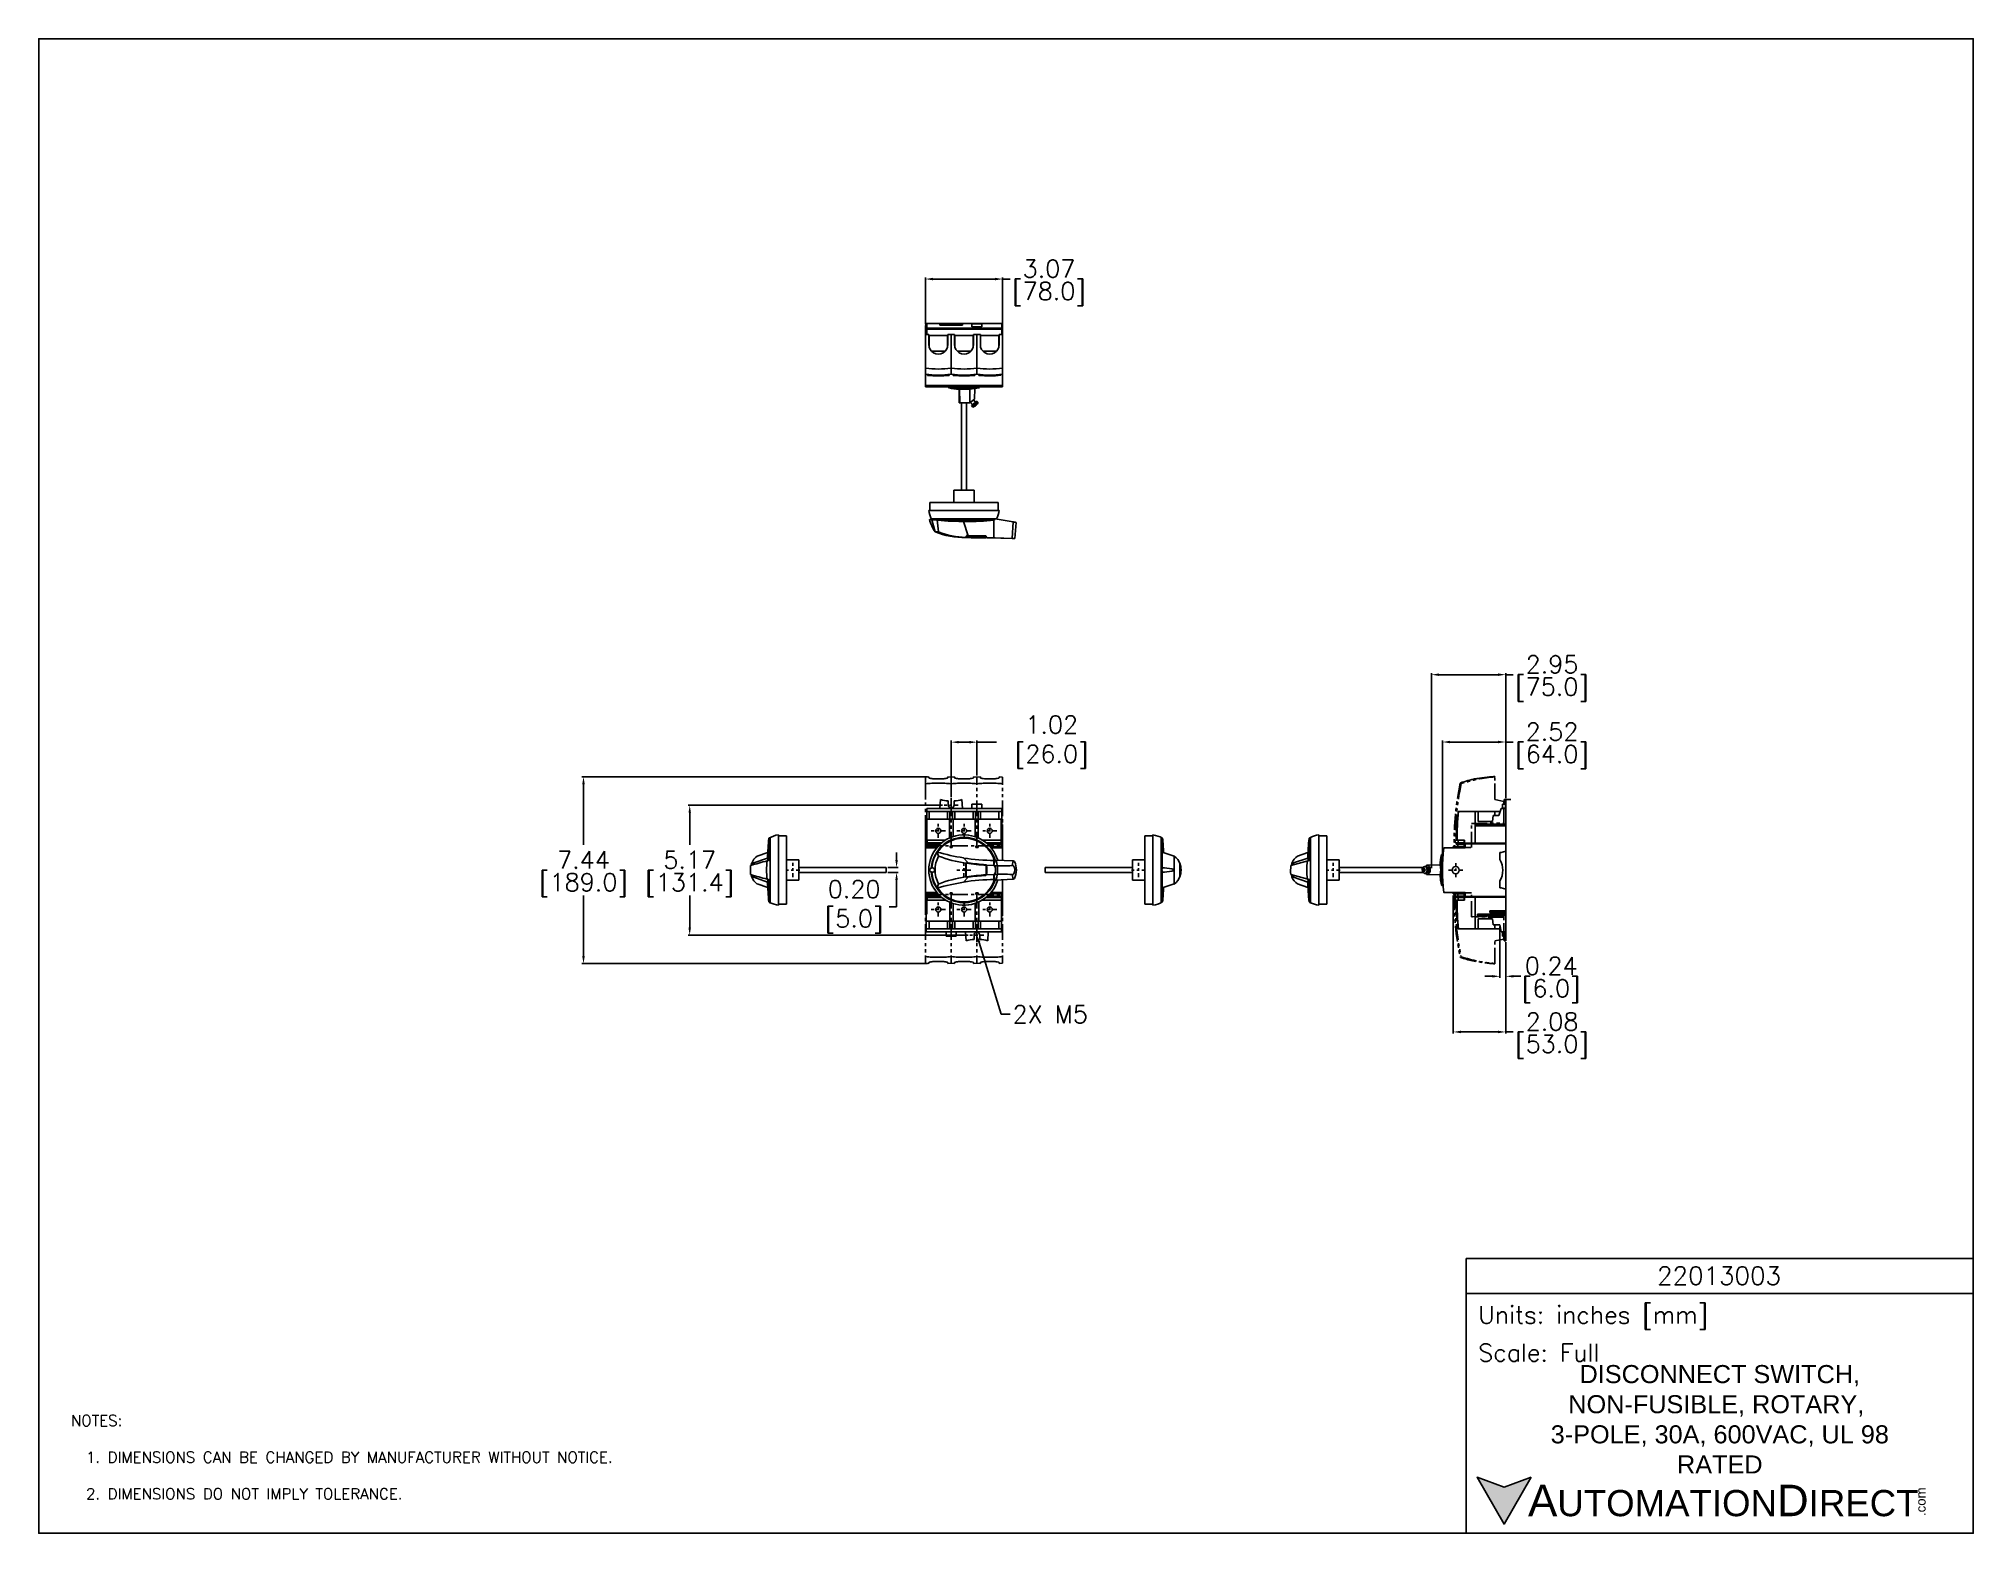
# Model space of a CAD drawing. Header units: inches. Extents: x 864.4 to 941.4, y -8.5 to 51.
import ezdxf
from ezdxf import colors
from ezdxf.entities.mleader import LeaderData, LeaderLine
from ezdxf.math import Vec2, Vec3

# ---------------------------------------------------------------- set-up
doc = ezdxf.new("R2010")
doc.units = ezdxf.units.IN
doc.header["$LTSCALE"] = 4
doc.header["$MEASUREMENT"] = 0
doc.linetypes.add('CENTER2', pattern=[1.125, 0.75, -0.125, 0.125, -0.125])
doc.linetypes.add('PHANTOM2', pattern=[1.25, 0.625, -0.125, 0.125, -0.125, 0.125, -0.125])
doc.layers.get('0').update_dxf_attribs({"linetype": 'CONTINUOUS'})
doc.layers.get('DEFPOINTS').update_dxf_attribs({"linetype": 'CONTINUOUS'})
for name, color, linetype in [('CENTER', 40, 'CENTER2'), ('DIMENSIONS', 140, 'CONTINUOUS'), ('PHANTOM', 130, 'PHANTOM2'), ('TEXT', 140, 'CONTINUOUS')]:
    doc.layers.add(name, color=color, linetype=linetype)
doc.styles.add('ROMANS', font='romans.shx')
doc.styles.get("Standard").update_dxf_attribs({"font": 'romans.shx'})
doc.styles.add('型式1', font='')
doc.styles.get('型式1').set_extended_font_data('AR MingtiM BIG-5')
doc.dimstyles.get("Standard").update_dxf_attribs({"dimtxt": 0.7, "dimasz": 0.3, "dimexe": 0.0625, "dimexo": 0.0625, "dimgap": 0.0625, "dimtad": 0, "dimtih": 1, "dimtoh": 1, "dimzin": 0, "dimdsep": 46, "dimtxsty": 'Standard', "dimcen": 0.09, "dimadec": 0, "dimazin": 0, "dimtfac": 1, "dimtofl": 0, "dimtmove": 0, "dimatfit": 3, "dimfxl": 1, "dimtolj": 1, "dimtzin": 0, "dimarcsym": 0})

msp = doc.modelspace()

# ---------------------------------------------------------------- texts
at = {"layer": 'TEXT'}
for s, insert, char_height, width, attachment_point, style in [('22013003', (931.289, 1.72), 0.7193, 13.54038, 5, 'ROMANS'), (' Units: inches [mm]', (921.231, 0.048), 0.69546, 20.17865, 4, 'ROMANS'), (' Scale: Full', (921.231, -1.342), 0.69546, 20.17865, 4, 'ROMANS'), ('{\\fArial|b0|i0|c0|p34;     \\H1.2x;A\\H0.8333x;UTOMATION\\H1.2x;D\\H0.8333x;IRECT}', (921.662, -7.234), 1.04319, 17.67136, 4, '型式1')]:
    msp.add_mtext(s, dxfattribs=dict(at, insert=insert, char_height=char_height, width=width, attachment_point=attachment_point, style=style))
at = {"layer": 'TEXT', "insert": (931.32, -3.994), "char_height": 0.71934, "width": 16.1219, "attachment_point": 5}
msp.add_mtext('{\\fArial|b0|i0|c0|p34;DISCONNECT SWITCH, NON-FUSIBLE, ROTARY,  3-POLE, 30A, 600VAC, UL 98 RATED}', dxfattribs=at)
at = {"layer": 'TEXT', "insert": (865.691, -3.826), "char_height": 0.4375, "attachment_point": 1, "style": 'ROMANS'}
msp.add_mtext_dynamic_manual_height_columns('NOTES:\\P\\P  1. DIMENSIONS CAN BE CHANGED BY MANUFACTURER WITHOUT NOTICE.\\P\\P  2. DIMENSIONS DO NOT IMPLY TOLERANCE.', width=28.12604, gutter_width=1.25, heights=[0], dxfattribs=at)
at = {"layer": 'TEXT', "insert": (939.134, -7.845), "char_height": 0.37555, "width": 1.11288, "attachment_point": 1, "rotation": 90, "style": '型式1'}
msp.add_mtext('{\\fArial|b0|i0|c0|p34;.com}', dxfattribs=at)

# ---------------------------------------------------------------- blocks, each defined once
blk = doc.blocks.new('*D12')
at = {"layer": 'DEFPOINTS', "color": 0}
for p in [(898.137, 17.969), (898.137, 17.773), (898.554, 17.773)]:
    blk.add_point(p, dxfattribs=at)
at = {"layer": 'DIMENSIONS', "color": 0, "lineweight": -2}
for p, q in [((898.554, 18.269), (898.554, 18.569)), ((898.2, 17.969), (898.616, 17.969)), ((898.2, 17.773), (898.616, 17.773)), ((898.554, 17.473), (898.554, 16.41)), ((898.554, 16.41), (898.254, 16.41))]:
    blk.add_line(p, q, dxfattribs=at)
at = {"layer": 'DIMENSIONS', "color": 0}
for points in [[(898.504, 18.269), (898.604, 18.269), (898.554, 17.969)], [(898.504, 17.473), (898.604, 17.473), (898.554, 17.773)]]:
    blk.add_solid(points, dxfattribs=at)
at = {"layer": 'DIMENSIONS', "color": 0, "insert": (896.625, 16.41), "char_height": 0.7, "attachment_point": 5}
blk.add_mtext('\\A1; 0.20\\P [5.0]', dxfattribs=at)
blk = doc.blocks.new('*D25')
at = {"layer": 'DEFPOINTS', "color": 0}
for p in [(922.798, 25.648), (922.798, 20.675), (919.845, 17.881)]:
    blk.add_point(p, dxfattribs=at)
at = {"layer": 'DIMENSIONS', "color": 0, "lineweight": -2}
for p, q in [((919.845, 17.943), (919.845, 25.71)), ((920.145, 25.648), (922.498, 25.648)), ((922.798, 20.737), (922.798, 25.71)), ((922.798, 25.648), (923.098, 25.648))]:
    blk.add_line(p, q, dxfattribs=at)
at = {"layer": 'DIMENSIONS', "color": 0}
for points in [[(920.145, 25.698), (920.145, 25.598), (919.845, 25.648)], [(922.498, 25.698), (922.498, 25.598), (922.798, 25.648)]]:
    blk.add_solid(points, dxfattribs=at)
at = {"layer": 'DIMENSIONS', "color": 0, "char_height": 0.7, "attachment_point": 5}
for s, insert in [('\\A1;2.95', (924.643, 26.06)), ('\\A1;[75.0]', (924.643, 25.052))]:
    blk.add_mtext(s, dxfattribs=dict(at, insert=insert))
blk = doc.blocks.new('*D26')
at = {"layer": 'DEFPOINTS', "color": 0}
for p in [(922.798, 22.967), (922.798, 20.675), (920.279, 17.865)]:
    blk.add_point(p, dxfattribs=at)
at = {"layer": 'DIMENSIONS', "color": 0, "lineweight": -2}
for p, q in [((920.279, 17.928), (920.279, 23.029)), ((920.579, 22.967), (922.498, 22.967)), ((922.798, 20.737), (922.798, 23.029)), ((922.798, 22.967), (923.098, 22.967))]:
    blk.add_line(p, q, dxfattribs=at)
at = {"layer": 'DIMENSIONS', "color": 0}
for points in [[(920.579, 23.017), (920.579, 22.917), (920.279, 22.967)], [(922.498, 23.017), (922.498, 22.917), (922.798, 22.967)]]:
    blk.add_solid(points, dxfattribs=at)
at = {"layer": 'DIMENSIONS', "color": 0, "char_height": 0.7, "attachment_point": 5}
for s, insert in [('\\A1;2.52', (924.643, 23.379)), ('\\A1;[64.0]', (924.643, 22.371))]:
    blk.add_mtext(s, dxfattribs=dict(at, insert=insert))
blk = doc.blocks.new('*D27')
at = {"layer": 'DEFPOINTS', "color": 0}
for p in [(920.713, 16.92), (922.798, 15.055), (922.798, 11.425)]:
    blk.add_point(p, dxfattribs=at)
at = {"layer": 'DIMENSIONS', "color": 0, "lineweight": -2}
for p, q in [((920.713, 16.858), (920.713, 11.362)), ((922.798, 14.993), (922.798, 11.362)), ((921.013, 11.425), (922.498, 11.425)), ((922.798, 11.425), (923.098, 11.425))]:
    blk.add_line(p, q, dxfattribs=at)
at = {"layer": 'DIMENSIONS', "color": 0}
for points in [[(921.013, 11.475), (921.013, 11.375), (920.713, 11.425)], [(922.498, 11.475), (922.498, 11.375), (922.798, 11.425)]]:
    blk.add_solid(points, dxfattribs=at)
at = {"layer": 'DIMENSIONS', "color": 0, "char_height": 0.7, "attachment_point": 5}
for s, insert in [('\\A1;2.08', (924.643, 11.837)), ('\\A1;[53.0]', (924.643, 10.829))]:
    blk.add_mtext(s, dxfattribs=dict(at, insert=insert))
blk = doc.blocks.new('*D28')
at = {"layer": 'DEFPOINTS', "color": 0}
for p in [(922.561, 15.688), (922.798, 15.055), (922.798, 13.64)]:
    blk.add_point(p, dxfattribs=at)
at = {"layer": 'DIMENSIONS', "color": 0, "lineweight": -2}
for p, q in [((922.561, 15.625), (922.561, 13.578)), ((922.798, 14.993), (922.798, 13.578)), ((922.261, 13.64), (921.961, 13.64)), ((923.098, 13.64), (923.398, 13.64))]:
    blk.add_line(p, q, dxfattribs=at)
at = {"layer": 'DIMENSIONS', "color": 0}
for points in [[(922.261, 13.69), (922.261, 13.59), (922.561, 13.64)], [(923.098, 13.69), (923.098, 13.59), (922.798, 13.64)]]:
    blk.add_solid(points, dxfattribs=at)
at = {"layer": 'DIMENSIONS', "color": 0, "char_height": 0.7, "attachment_point": 5}
for s, insert in [('\\A1;0.24', (924.61, 14.053)), ('\\A1;[6.0]', (924.61, 13.045))]:
    blk.add_mtext(s, dxfattribs=dict(at, insert=insert))
blk = doc.blocks.new('*D34')
at = {"layer": 'DEFPOINTS', "color": 0}
for p in [(901.752, 22.961), (901.752, 21.569), (900.728, 20.732)]:
    blk.add_point(p, dxfattribs=at)
at = {"layer": 'DIMENSIONS', "color": 0, "lineweight": -2}
for p, q in [((900.728, 20.795), (900.728, 23.023)), ((901.028, 22.961), (901.452, 22.961)), ((901.752, 21.632), (901.752, 23.023)), ((901.752, 22.961), (902.527, 22.961))]:
    blk.add_line(p, q, dxfattribs=at)
at = {"layer": 'DIMENSIONS', "color": 0}
for points in [[(901.028, 23.011), (901.028, 22.911), (900.728, 22.961)], [(901.452, 23.011), (901.452, 22.911), (901.752, 22.961)]]:
    blk.add_solid(points, dxfattribs=at)
at = {"layer": 'DIMENSIONS', "color": 0, "insert": (904.489, 22.961), "char_height": 0.7, "attachment_point": 5}
blk.add_mtext('\\A1; 1.02\\P [26.0]', dxfattribs=at)
blk = doc.blocks.new('*D35')
at = {"layer": 'DEFPOINTS', "color": 0}
for p in [(902.775, 41.397), (899.704, 39.544), (902.775, 39.544)]:
    blk.add_point(p, dxfattribs=at)
at = {"layer": 'DIMENSIONS', "color": 0, "lineweight": -2}
for p, q in [((899.704, 39.607), (899.704, 41.459)), ((900.004, 41.397), (902.475, 41.397)), ((902.775, 39.607), (902.775, 41.459)), ((902.775, 41.397), (903.075, 41.397))]:
    blk.add_line(p, q, dxfattribs=at)
at = {"layer": 'DIMENSIONS', "color": 0}
for points in [[(900.004, 41.447), (900.004, 41.347), (899.704, 41.397)], [(902.475, 41.447), (902.475, 41.347), (902.775, 41.397)]]:
    blk.add_solid(points, dxfattribs=at)
at = {"layer": 'DIMENSIONS', "color": 0, "char_height": 0.7, "attachment_point": 5}
for s, insert in [('\\A1;3.07', (904.621, 41.809)), ('\\A1;[78.0]', (904.621, 40.801))]:
    blk.add_mtext(s, dxfattribs=dict(at, insert=insert))
blk = doc.blocks.new('*D36')
at = {"layer": 'DEFPOINTS', "color": 0}
for p in [(900.448, 20.45), (890.321, 15.278), (901.471, 15.278)]:
    blk.add_point(p, dxfattribs=at)
at = {"layer": 'DIMENSIONS', "color": 0, "lineweight": -2}
for p, q in [((900.385, 20.45), (890.258, 20.45)), ((890.321, 20.15), (890.321, 18.872)), ((890.321, 15.578), (890.321, 16.856)), ((901.409, 15.278), (890.258, 15.278))]:
    blk.add_line(p, q, dxfattribs=at)
at = {"layer": 'DIMENSIONS', "color": 0}
for points in [[(890.271, 20.15), (890.371, 20.15), (890.321, 20.45)], [(890.271, 15.578), (890.371, 15.578), (890.321, 15.278)]]:
    blk.add_solid(points, dxfattribs=at)
at = {"layer": 'DIMENSIONS', "color": 0, "char_height": 0.7, "attachment_point": 5}
for s, insert in [('\\A1;5.17', (890.321, 18.277)), ('\\A1;[131.4]', (890.321, 17.268))]:
    blk.add_mtext(s, dxfattribs=dict(at, insert=insert))
blk = doc.blocks.new('*D37')
at = {"layer": 'DEFPOINTS', "color": 0}
for p in [(899.842, 21.585), (886.093, 14.145), (899.842, 14.145)]:
    blk.add_point(p, dxfattribs=at)
at = {"layer": 'DIMENSIONS', "color": 0, "lineweight": -2}
for p, q in [((899.78, 21.585), (886.031, 21.585)), ((886.093, 21.285), (886.093, 18.873)), ((886.093, 14.445), (886.093, 16.857)), ((899.78, 14.145), (886.031, 14.145))]:
    blk.add_line(p, q, dxfattribs=at)
at = {"layer": 'DIMENSIONS', "color": 0}
for points in [[(886.043, 21.285), (886.143, 21.285), (886.093, 21.585)], [(886.043, 14.445), (886.143, 14.445), (886.093, 14.145)]]:
    blk.add_solid(points, dxfattribs=at)
at = {"layer": 'DIMENSIONS', "color": 0, "char_height": 0.7, "attachment_point": 5}
for s, insert in [('\\A1;7.44', (886.093, 18.278)), ('\\A1;[189.0]', (886.093, 17.269))]:
    blk.add_mtext(s, dxfattribs=dict(at, insert=insert))

# ---------------------------------------------------------------- dimensions: what is measured, and where the dimension line sits
at = {"layer": 'DIMENSIONS'}
for base, p1, p2, picture, middle in [((902.775, 41.397), (899.704, 39.544), (902.775, 39.544), '*D35', (904.621, 41.397)), ((922.798, 25.648), (919.845, 17.881), (922.798, 20.675), '*D25', (924.643, 25.648)), ((922.798, 22.967), (920.279, 17.865), (922.798, 20.675), '*D26', (924.643, 22.967)), ((922.7975, 11.4245), (920.7129, 16.9204), (922.7975, 15.0555), '*D27', (924.6433, 11.4245)), ((922.798, 13.64), (922.561, 15.688), (922.798, 15.055), '*D28', (924.61, 13.64))]:
    dim = msp.add_linear_dim(base=base, p1=p1, p2=p2, dimstyle='Standard', override={"dimpost": '\\X'}, dxfattribs=at)
    dim.commit()
    dim.dimension.update_dxf_attribs({"geometry": picture, "text_midpoint": middle})
dim = msp.add_linear_dim(base=(901.752, 22.961), p1=(900.728, 20.732), p2=(901.752, 21.569), text=' <>', dimstyle='Standard', override={"dimpost": '\\X'}, dxfattribs=at)
dim.commit()
dim.dimension.update_dxf_attribs({"geometry": '*D34', "text_midpoint": (904.489, 22.961), "dimtype": 160})
for base, p1, p2, picture, middle in [((886.093, 14.145), (899.842, 21.585), (899.842, 14.145), '*D37', (886.093, 17.865)), ((890.321, 15.278), (900.448, 20.45), (901.471, 15.278), '*D36', (890.321, 17.864))]:
    dim = msp.add_linear_dim(base=base, p1=p1, p2=p2, angle=90, dimstyle='Standard', override={"dimpost": '\\X'}, dxfattribs=at)
    dim.commit()
    dim.dimension.update_dxf_attribs({"geometry": picture, "text_midpoint": middle})
dim = msp.add_linear_dim(base=(898.554, 17.773), p1=(898.137, 17.969), p2=(898.137, 17.773), angle=90, text=' <>', dimstyle='Standard', override={"dimpost": '\\X'}, dxfattribs=at)
dim.commit()
dim.dimension.update_dxf_attribs({"geometry": '*D12', "text_midpoint": (896.625, 16.41), "dimtype": 160})

# ---------------------------------------------------------------- hatches: boundary and pattern name
at = {"layer": 'TEXT'}
msp.add_hatch(color=256, dxfattribs=at).paths.add_polyline_path([(923.81, -6.304), (922.736, -6.695), (921.662, -6.304), (922.736, -8.164)])

# ---------------------------------------------------------------- linework, layer by layer
for p, q in [((899.704, 39.544), (899.724, 39.544)), ((899.704, 39.544), (899.704, 39.19)), ((899.714, 39.623), (899.756, 39.623)), ((899.714, 39.544), (899.714, 39.623)), ((899.724, 39.544), (899.727, 39.19)), ((899.756, 39.623), (900.275, 39.623)), ((899.756, 39.19), (899.756, 39.623)), ((899.756, 39.448), (902.741, 39.448)), ((899.756, 39.408), (902.741, 39.408)), ((900.275, 39.623), (900.3, 39.623)), ((900.275, 39.561), (900.275, 39.623)), ((900.3, 39.564), (900.275, 39.561)), ((901.181, 39.561), (900.275, 39.561)), ((900.3, 39.564), (900.3, 39.623)), ((900.3, 39.623), (900.614, 39.623)), ((900.3, 39.564), (900.614, 39.562)), ((900.614, 39.562), (900.614, 39.623)), ((900.614, 39.623), (900.842, 39.623)), ((900.842, 39.562), (900.842, 39.623)), ((900.842, 39.623), (901.156, 39.623)), ((900.842, 39.564), (901.156, 39.564)), ((901.156, 39.564), (901.156, 39.623)), ((901.156, 39.623), (901.181, 39.623)), ((901.181, 39.561), (901.156, 39.564)), ((901.181, 39.623), (901.181, 39.561)), ((901.181, 39.623), (902.744, 39.623)), ((901.555, 39.619), (901.555, 39.497)), ((901.555, 39.619), (901.949, 39.619)), ((901.949, 39.497), (901.555, 39.497)), ((901.949, 39.497), (901.949, 39.619)), ((902.741, 39.408), (902.737, 39.19)), ((902.744, 39.623), (902.741, 39.448)), ((902.741, 39.448), (902.741, 39.408)), ((902.744, 39.623), (902.768, 39.623)), ((902.752, 39.19), (902.756, 39.544)), ((902.756, 39.544), (902.775, 39.544)), ((902.768, 39.622), (902.768, 39.623)), ((902.768, 39.544), (902.768, 39.622)), ((902.775, 39.544), (902.775, 39.19)), ((899.704, 39.19), (899.704, 37.104)), ((899.842, 39.19), (899.704, 39.19)), ((899.842, 38.788), (899.842, 39.19)), ((900.578, 39.149), (899.854, 39.149)), ((899.854, 39.149), (899.854, 38.689)), ((900.477, 38.526), (899.95, 38.526)), ((900.578, 38.689), (900.578, 39.149)), ((900.59, 39.19), (900.59, 38.788)), ((900.728, 39.19), (900.59, 39.19)), ((900.728, 37.848), (900.728, 39.19)), ((900.866, 39.19), (900.728, 39.19)), ((900.866, 38.788), (900.866, 39.19)), ((901.602, 39.149), (900.878, 39.149)), ((900.878, 39.149), (900.878, 38.689)), ((901.5, 38.526), (900.974, 38.526)), ((901.602, 38.689), (901.602, 39.149)), ((901.614, 39.19), (901.614, 38.788)), ((901.752, 39.19), (901.614, 39.19)), ((901.752, 37.848), (901.752, 39.19)), ((901.889, 39.19), (901.752, 39.19)), ((901.889, 38.788), (901.889, 39.19)), ((902.626, 39.149), (901.901, 39.149)), ((901.901, 39.149), (901.901, 38.689)), ((902.524, 38.526), (901.998, 38.526)), ((902.626, 38.689), (902.626, 39.149)), ((902.637, 39.19), (902.637, 38.788)), ((902.775, 39.19), (902.637, 39.19)), ((902.775, 37.848), (902.775, 39.19)), ((900.728, 37.61), (900.728, 37.848)), ((901.752, 37.61), (901.752, 37.848)), ((902.775, 37.848), (902.775, 37.61)), ((899.704, 37.154), (902.768, 37.154)), ((899.704, 37.104), (900.614, 37.104)), ((899.785, 37.599), (899.788, 37.563)), ((900.614, 37.104), (900.614, 37.097)), ((900.614, 37.097), (901.858, 37.097)), ((900.645, 37.563), (900.647, 37.599)), ((900.645, 37.064), (901.833, 37.066)), ((900.809, 37.599), (900.811, 37.563)), ((901.039, 37.012), (901.065, 37.016)), ((901.039, 37.012), (901.048, 36.465)), ((901.065, 37.016), (901.072, 36.465)), ((901.472, 37.02), (901.667, 37.036)), ((901.472, 37.02), (901.472, 36.465)), ((901.66, 36.622), (901.667, 37.036)), ((901.667, 37.036), (901.833, 37.066)), ((901.668, 37.563), (901.671, 37.599)), ((901.833, 37.599), (901.835, 37.563)), ((901.858, 37.097), (901.858, 37.105)), ((901.867, 37.105), (902.768, 37.104)), ((902.709, 37.601), (902.709, 37.565)), ((902.768, 37.104), (902.775, 37.61)), ((902.775, 37.615), (902.775, 37.614)), ((901.048, 36.465), (901.072, 36.465)), ((901.072, 36.465), (901.472, 36.465)), ((901.137, 36.465), (901.137, 32.989)), ((901.334, 32.989), (901.334, 36.465)), ((901.472, 36.465), (901.66, 36.622)), ((901.501, 36.489), (901.577, 36.399)), ((901.532, 36.361), (901.743, 36.538)), ((901.532, 36.361), (901.573, 36.312)), ((901.573, 36.312), (901.783, 36.49)), ((901.698, 36.5), (901.622, 36.59)), ((901.691, 36.355), (901.646, 36.32)), ((901.689, 36.357), (901.719, 36.382)), ((901.691, 36.355), (901.689, 36.357)), ((901.721, 36.38), (901.719, 36.382)), ((901.763, 36.419), (901.721, 36.38)), ((901.783, 36.49), (901.743, 36.538)), ((899.879, 32.501), (899.874, 32.182)), ((899.879, 32.501), (902.592, 32.501)), ((900.835, 32.989), (900.835, 32.501)), ((901.636, 32.989), (900.835, 32.989)), ((901.636, 32.501), (901.636, 32.989)), ((902.598, 32.182), (902.592, 32.501)), ((902.636, 32.182), (899.836, 32.182)), ((899.862, 31.821), (899.96, 31.812)), ((899.934, 31.855), (902.475, 31.855)), ((899.938, 31.848), (902.471, 31.848)), ((899.938, 31.848), (899.955, 31.815)), ((899.954, 31.817), (900.173, 31.816)), ((899.96, 31.812), (900.175, 31.812)), ((899.96, 31.812), (900.085, 31.337)), ((899.99, 31.855), (899.99, 31.848)), ((900.173, 31.816), (900.184, 31.796)), ((900.175, 31.812), (900.228, 31.337)), ((900.184, 31.796), (902.448, 31.796)), ((901.221, 31.746), (901.406, 31.176)), ((902.417, 31.848), (902.416, 31.855)), ((902.428, 31.794), (902.448, 31.796)), ((902.428, 31.097), (902.428, 31.794)), ((902.471, 31.848), (902.448, 31.796)), ((903.194, 31.73), (902.475, 31.857)), ((902.475, 31.857), (902.475, 31.855)), ((902.482, 31.855), (902.537, 31.855)), ((903.194, 31.73), (903.156, 31.072)), ((903.313, 31.709), (903.256, 31.063)), ((900.085, 31.337), (900.228, 31.337)), ((901.388, 31.231), (901.302, 31.108)), ((901.359, 31.163), (901.32, 31.108)), ((901.341, 31.164), (901.359, 31.163)), ((901.366, 31.167), (902.093, 31.171)), ((901.366, 31.167), (901.367, 31.166)), ((901.367, 31.166), (902.099, 31.167)), ((902.108, 31.176), (901.406, 31.176)), ((901.486, 31.176), (901.486, 31.168)), ((902.099, 31.167), (902.093, 31.171)), ((902.099, 31.167), (902.125, 31.109)), ((902.142, 31.102), (902.108, 31.176)), ((902.125, 31.109), (902.125, 31.101)), ((902.14, 31.108), (903.156, 31.072)), ((902.142, 31.102), (903.256, 31.063)), ((899.756, 19.058), (899.756, 20.316)), ((899.756, 20.316), (902.741, 20.316)), ((902.744, 20.206), (899.756, 20.206)), ((899.854, 19.895), (899.854, 20.206)), ((900.578, 20.206), (899.854, 20.206)), ((900.3, 20.675), (900.275, 20.316)), ((900.578, 19.895), (900.578, 20.206)), ((900.614, 20.45), (900.614, 20.623)), ((900.673, 19.895), (900.673, 20.206)), ((900.779, 19.895), (900.779, 20.206)), ((900.842, 20.623), (900.842, 20.45)), ((900.878, 19.895), (900.878, 20.206)), ((901.181, 20.316), (901.156, 20.675)), ((901.555, 20.493), (901.555, 20.316)), ((901.949, 20.493), (901.555, 20.493)), ((901.602, 20.206), (901.602, 19.895)), ((901.7, 19.895), (901.7, 20.206)), ((901.804, 20.206), (901.804, 19.15)), ((901.901, 19.895), (901.901, 20.206)), ((901.949, 20.316), (901.949, 20.493)), ((902.626, 20.206), (902.626, 19.895)), ((902.744, 20.316), (902.741, 20.316)), ((902.744, 20.316), (902.744, 19.679)), ((920.912, 20.206), (920.923, 20.206)), ((920.923, 20.206), (922.583, 20.206)), ((921.585, 19.694), (921.585, 20.206)), ((921.701, 20.206), (921.708, 19.804)), ((922.276, 19.804), (922.3, 20.046)), ((922.3, 20.046), (922.525, 20.046)), ((922.362, 20.206), (922.365, 20.046)), ((922.525, 20.046), (922.623, 20.316)), ((922.623, 20.316), (922.798, 20.316)), ((922.672, 20.316), (922.672, 20.493)), ((922.672, 20.493), (922.794, 20.493)), ((922.737, 20.493), (922.739, 20.675)), ((922.739, 20.675), (922.798, 20.675)), ((922.794, 20.493), (922.794, 20.316)), ((922.798, 20.675), (922.798, 20.316)), ((922.798, 20.675), (922.999, 20.675)), ((922.798, 19.694), (922.798, 20.316)), ((893.854, 17.871), (893.854, 19.271)), ((899.704, 19.694), (899.704, 19.627)), ((899.704, 16.979), (899.704, 19.686)), ((899.756, 19.686), (899.704, 19.686)), ((902.744, 19.895), (899.756, 19.895)), ((900.656, 19.145), (900.656, 19.895)), ((900.8, 19.201), (900.8, 19.895)), ((901.68, 19.895), (901.68, 19.199)), ((902.712, 19.895), (902.712, 18.813)), ((902.768, 19.615), (902.712, 19.615)), ((902.728, 19.679), (902.728, 19.615)), ((902.728, 19.679), (902.768, 19.679)), ((902.768, 19.615), (902.768, 19.679)), ((902.768, 18.254), (902.768, 19.615)), ((902.768, 19.485), (902.768, 19.544)), ((908.756, 19.271), (908.756, 16.471)), ((915.357, 16.471), (915.357, 19.271)), ((921.585, 19.694), (922.798, 19.694)), ((921.585, 19.694), (921.585, 19.627)), ((922.798, 19.627), (921.585, 19.627)), ((921.585, 18.942), (921.585, 19.627)), ((921.708, 19.804), (922.276, 19.804)), ((922.798, 19.627), (922.798, 19.694)), ((922.798, 18.942), (922.798, 19.627)), ((893.009, 18.427), (893.427, 18.565)), ((893.468, 18.254), (893.468, 19.137)), ((893.528, 18.27), (893.528, 19.17)), ((894.173, 19.227), (893.854, 19.233)), ((894.173, 19.227), (894.173, 16.515)), ((899.764, 18.906), (899.704, 18.87)), ((900.147, 18.751), (899.704, 18.751)), ((899.756, 19.058), (900.493, 19.058)), ((899.758, 19.058), (899.758, 18.902)), ((899.758, 18.755), (899.758, 18.818)), ((899.758, 18.818), (899.766, 18.816)), ((899.764, 18.818), (899.758, 18.818)), ((899.788, 18.755), (899.758, 18.755)), ((899.764, 18.818), (899.764, 18.906)), ((899.764, 18.818), (899.766, 18.816)), ((899.766, 18.816), (899.766, 18.835)), ((899.766, 18.835), (899.767, 18.835)), ((899.769, 19.058), (899.767, 19.057)), ((899.767, 18.835), (899.767, 19.057)), ((899.769, 19.058), (899.769, 19.058)), ((899.771, 18.751), (899.771, 18.755)), ((899.775, 19.058), (899.775, 18.956)), ((899.775, 18.956), (899.779, 18.956)), ((899.775, 18.956), (900.352, 18.956)), ((899.779, 18.9), (899.775, 18.9)), ((899.775, 18.9), (899.775, 18.813)), ((900.286, 18.9), (899.775, 18.9)), ((899.775, 18.813), (899.788, 18.81)), ((900.201, 18.813), (899.775, 18.813)), ((899.779, 18.956), (899.779, 18.9)), ((899.788, 18.813), (899.788, 18.755)), ((900.229, 18.427), (900.173, 18.588)), ((902.712, 19.057), (901.979, 19.057)), ((902.12, 18.956), (902.704, 18.956)), ((902.704, 18.9), (902.185, 18.9)), ((902.712, 18.813), (902.271, 18.813)), ((902.768, 18.751), (902.324, 18.751)), ((902.7, 18.956), (902.7, 18.9)), ((902.704, 18.956), (902.7, 18.956)), ((902.704, 18.9), (902.7, 18.9)), ((902.704, 18.956), (902.704, 18.9)), ((902.708, 18.755), (902.708, 18.751)), ((902.709, 18.755), (902.709, 18.813)), ((902.712, 18.813), (902.709, 18.81)), ((902.716, 18.751), (902.716, 18.947)), ((902.716, 18.947), (902.768, 18.915)), ((902.768, 18.751), (902.768, 18.915)), ((908.756, 19.233), (908.437, 19.227)), ((908.437, 16.515), (908.437, 19.227)), ((909.083, 16.572), (909.083, 19.172)), ((909.126, 18.574), (909.122, 18.588)), ((909.122, 18.588), (909.143, 18.585)), ((909.126, 18.584), (909.126, 17.955)), ((909.126, 18.584), (909.602, 18.427)), ((909.143, 18.585), (909.143, 19.142)), ((909.143, 18.585), (909.145, 18.578)), ((914.929, 18.565), (914.512, 18.427)), ((914.97, 19.142), (914.97, 18.254)), ((915.03, 18.27), (915.03, 19.172)), ((915.676, 19.227), (915.357, 19.233)), ((915.676, 19.227), (915.676, 16.515)), ((920.305, 18.499), (920.272, 18.499)), ((920.272, 18.499), (920.272, 17.877)), ((920.329, 18.744), (920.329, 18.744)), ((921.187, 18.751), (920.33, 18.751)), ((921.16, 18.818), (920.713, 18.81)), ((920.713, 18.81), (920.713, 18.751)), ((920.74, 18.81), (920.74, 18.751)), ((920.831, 19.056), (920.859, 19.058)), ((920.831, 18.956), (921.16, 18.959)), ((920.831, 18.956), (920.831, 18.901)), ((921.16, 18.898), (920.831, 18.901)), ((921.16, 19.055), (920.859, 19.058)), ((920.859, 18.956), (920.859, 18.9)), ((920.896, 18.813), (920.896, 18.9)), ((920.902, 19.057), (920.902, 18.956)), ((921.148, 18.958), (921.148, 19.055)), ((921.148, 18.898), (921.148, 18.817)), ((921.16, 19.055), (921.16, 18.959)), ((921.16, 18.947), (921.187, 18.91)), ((921.585, 18.942), (921.16, 18.947)), ((921.16, 18.947), (921.16, 18.898)), ((921.16, 18.751), (921.16, 18.818)), ((921.187, 18.751), (921.187, 18.91)), ((921.187, 18.91), (922.798, 18.91)), ((922.798, 18.942), (921.585, 18.942)), ((922.611, 18.564), (922.563, 18.564)), ((922.563, 18.564), (922.563, 18.291)), ((922.611, 18.564), (922.798, 18.618)), ((922.798, 18.91), (922.798, 18.942)), ((922.798, 18.618), (922.798, 18.91)), ((922.798, 18.618), (922.798, 17.113)), ((892.782, 18.062), (892.849, 18.084)), ((892.838, 18.154), (892.786, 18.144)), ((892.903, 18.171), (892.787, 18.147)), ((893.418, 18.349), (892.838, 18.149)), ((892.839, 18.082), (892.838, 18.154)), ((892.849, 18.084), (892.849, 18.152)), ((893.402, 18.231), (893.529, 18.27)), ((893.528, 18.271), (893.468, 18.254)), ((893.529, 18.27), (893.528, 18.246)), ((893.528, 18.246), (893.528, 17.497)), ((893.854, 16.471), (893.854, 17.871)), ((894.662, 18.272), (894.173, 18.272)), ((894.662, 17.471), (894.662, 18.272)), ((894.662, 17.969), (898.137, 17.969)), ((894.662, 17.773), (898.137, 17.773)), ((898.137, 17.773), (898.137, 17.969)), ((901.213, 18.358), (901.406, 18.152)), ((901.221, 18.357), (901.221, 18.349)), ((901.389, 18.171), (901.308, 18.147)), ((901.331, 18.144), (901.367, 18.154)), ((901.389, 18.152), (901.389, 18.171)), ((902.099, 18.081), (902.126, 18.062)), ((902.108, 18.084), (902.108, 18.075)), ((902.139, 18.062), (902.108, 18.084)), ((902.428, 18.046), (902.139, 18.062)), ((902.47, 18.27), (902.428, 18.046)), ((902.428, 18.254), (902.448, 18.254)), ((902.428, 18.254), (902.428, 18.046)), ((902.47, 18.27), (902.448, 18.254)), ((902.47, 18.27), (902.475, 18.27)), ((903.194, 18.231), (902.475, 18.27)), ((902.475, 18.27), (902.475, 18.27)), ((903.156, 18.049), (903.194, 18.231)), ((904.474, 17.969), (907.949, 17.969)), ((904.474, 17.773), (904.474, 17.969)), ((904.474, 17.773), (907.949, 17.773)), ((908.437, 18.272), (907.949, 18.272)), ((907.949, 18.272), (907.949, 17.471)), ((909.126, 17.158), (909.126, 17.786)), ((909.602, 18.427), (909.602, 17.315)), ((909.839, 18.058), (909.867, 18.049)), ((914.246, 18.05), (914.97, 18.254)), ((914.281, 18.093), (914.278, 18.059)), ((914.284, 18.062), (914.351, 18.084)), ((914.289, 18.144), (914.34, 18.154)), ((914.405, 18.171), (914.29, 18.147)), ((914.34, 18.154), (914.34, 18.081)), ((914.34, 18.097), (914.351, 18.099)), ((914.92, 18.349), (914.351, 18.152)), ((914.351, 18.084), (914.351, 18.152)), ((914.905, 18.231), (915.031, 18.27)), ((915.031, 18.27), (914.905, 18.231)), ((915.03, 18.271), (914.97, 18.254)), ((915.031, 18.27), (915.03, 18.246)), ((915.03, 18.246), (915.031, 18.27)), ((915.03, 18.246), (915.03, 17.497)), ((915.03, 17.497), (915.03, 18.246)), ((916.164, 18.272), (915.676, 18.272)), ((916.164, 17.471), (916.164, 18.272)), ((916.164, 17.969), (919.502, 17.969)), ((916.164, 17.773), (919.521, 17.773)), ((919.53, 17.897), (919.495, 17.897)), ((919.53, 17.857), (919.495, 17.857)), ((919.53, 17.897), (919.531, 17.954)), ((919.551, 17.897), (919.53, 17.897)), ((919.531, 17.8), (919.53, 17.857)), ((919.53, 17.857), (919.551, 17.857)), ((919.531, 17.8), (919.556, 17.82)), ((919.555, 17.897), (919.557, 17.954)), ((919.593, 17.897), (919.555, 17.897)), ((919.555, 17.857), (919.593, 17.857)), ((919.557, 17.8), (919.555, 17.857)), ((919.624, 18.015), (919.579, 18.015)), ((919.579, 17.739), (919.624, 17.739)), ((920.195, 18.072), (919.64, 18.062)), ((919.64, 18.013), (919.64, 18.062)), ((919.64, 17.692), (919.64, 17.741)), ((919.734, 17.956), (919.697, 17.956)), ((919.697, 17.798), (919.734, 17.798)), ((919.729, 17.958), (919.725, 17.956)), ((919.725, 17.798), (919.729, 17.796)), ((920.239, 17.287), (920.239, 18.467)), ((920.272, 17.877), (920.272, 17.255)), ((892.782, 17.68), (892.849, 17.658)), ((892.838, 17.588), (892.786, 17.599)), ((892.903, 17.571), (892.787, 17.595)), ((892.839, 17.661), (892.838, 17.588)), ((893.418, 17.393), (892.838, 17.594)), ((892.849, 17.658), (892.849, 17.59)), ((893.009, 17.315), (893.427, 17.177)), ((893.529, 17.472), (893.4, 17.512)), ((893.468, 17.488), (893.466, 17.488)), ((893.468, 17.488), (893.528, 17.472)), ((893.468, 16.6), (893.468, 17.488)), ((893.528, 17.497), (893.529, 17.472)), ((893.528, 17.472), (893.528, 16.57)), ((894.173, 17.471), (894.662, 17.471)), ((899.704, 16.979), (899.764, 16.979)), ((899.704, 16.115), (899.704, 16.979)), ((899.768, 16.981), (899.764, 16.979)), ((899.764, 16.979), (899.764, 16.783)), ((899.768, 16.981), (900.155, 16.981)), ((899.768, 16.673), (899.768, 16.981)), ((900.229, 17.315), (900.173, 17.154)), ((901.213, 17.384), (901.406, 17.59)), ((901.221, 17.385), (901.221, 17.393)), ((901.389, 17.571), (901.308, 17.595)), ((901.367, 17.588), (901.331, 17.599)), ((901.389, 17.571), (901.389, 17.591)), ((902.119, 17.68), (902.091, 17.661)), ((902.139, 17.68), (902.108, 17.658)), ((902.108, 17.673), (902.108, 17.658)), ((902.139, 17.68), (902.428, 17.696)), ((902.316, 16.981), (902.724, 16.981)), ((902.428, 17.696), (902.47, 17.472)), ((902.428, 17.696), (902.428, 17.488)), ((902.448, 17.488), (902.428, 17.488)), ((902.448, 17.488), (902.47, 17.472)), ((902.47, 17.472), (902.475, 17.472)), ((902.475, 17.472), (903.194, 17.511)), ((902.475, 17.472), (902.475, 17.472)), ((902.724, 16.981), (902.724, 15.414)), ((902.724, 16.979), (902.768, 16.979)), ((902.768, 16.979), (902.768, 16.986)), ((902.768, 16.856), (902.768, 16.979)), ((902.768, 16.815), (902.768, 16.979)), ((903.156, 17.693), (903.194, 17.511)), ((907.949, 17.471), (908.437, 17.471)), ((909.126, 17.168), (909.122, 17.154)), ((909.122, 17.154), (909.143, 17.158)), ((909.126, 17.158), (909.602, 17.315)), ((909.143, 17.158), (909.145, 17.164)), ((909.143, 17.158), (909.143, 16.6)), ((909.839, 17.684), (909.867, 17.693)), ((914.246, 17.692), (914.97, 17.488)), ((914.281, 17.649), (914.278, 17.683)), ((914.284, 17.68), (914.351, 17.658)), ((914.289, 17.599), (914.34, 17.588)), ((914.405, 17.571), (914.29, 17.595)), ((914.34, 17.588), (914.34, 17.661)), ((914.34, 17.645), (914.351, 17.643)), ((914.351, 17.658), (914.351, 17.59)), ((914.92, 17.393), (914.351, 17.59)), ((914.929, 17.177), (914.512, 17.315)), ((915.031, 17.472), (914.905, 17.511)), ((914.905, 17.511), (915.031, 17.472)), ((915.03, 17.471), (914.97, 17.488)), ((914.97, 16.6), (914.97, 17.488)), ((915.03, 17.497), (915.031, 17.472)), ((915.031, 17.472), (915.03, 17.497)), ((915.03, 17.472), (915.03, 16.57)), ((915.676, 17.471), (916.164, 17.471)), ((919.64, 17.692), (920.195, 17.682)), ((920.272, 17.255), (920.303, 17.255)), ((920.329, 16.986), (920.327, 16.986)), ((920.33, 16.979), (921.187, 16.979)), ((920.713, 16.979), (920.713, 16.92)), ((920.74, 16.92), (920.74, 16.979)), ((921.16, 16.913), (921.16, 16.979)), ((921.187, 16.82), (921.187, 16.979)), ((922.563, 17.439), (922.563, 17.166)), ((922.563, 17.166), (922.611, 17.166)), ((922.798, 17.113), (922.611, 17.166)), ((922.798, 16.82), (922.798, 17.113)), ((893.468, 16.6), (893.468, 16.603)), ((893.854, 16.509), (894.173, 16.515)), ((899.704, 16.82), (899.764, 16.783)), ((899.757, 16.788), (899.757, 16.115)), ((899.757, 16.673), (900.512, 16.673)), ((899.768, 16.917), (900.211, 16.917)), ((899.775, 16.83), (900.299, 16.83)), ((899.775, 16.774), (899.775, 16.83)), ((900.366, 16.774), (899.775, 16.774)), ((900.676, 15.525), (900.676, 16.588)), ((900.8, 15.836), (900.8, 16.541)), ((901.68, 16.543), (901.68, 15.836)), ((901.823, 16.601), (901.823, 15.836)), ((901.96, 16.673), (902.724, 16.673)), ((902.724, 16.774), (902.105, 16.774)), ((902.172, 16.83), (902.724, 16.83)), ((902.26, 16.917), (902.724, 16.917)), ((902.724, 16.829), (902.768, 16.856)), ((902.724, 16.83), (902.724, 16.83)), ((902.724, 16.774), (902.724, 16.774)), ((902.724, 16.672), (902.724, 16.673)), ((902.768, 16.044), (902.768, 16.856)), ((908.437, 16.515), (908.756, 16.509)), ((915.357, 16.509), (915.676, 16.515)), ((920.713, 16.92), (920.74, 16.92)), ((920.74, 16.92), (921.16, 16.913)), ((920.831, 16.83), (920.831, 16.775)), ((920.831, 16.672), (921.16, 16.675)), ((920.859, 16.83), (921.16, 16.833)), ((920.859, 16.83), (920.859, 16.774)), ((921.16, 16.772), (920.859, 16.774)), ((920.896, 16.83), (920.896, 16.917)), ((920.902, 16.774), (920.902, 16.673)), ((921.148, 16.913), (921.148, 16.832)), ((921.148, 16.675), (921.148, 16.772)), ((921.16, 16.783), (921.16, 16.833)), ((921.16, 16.783), (921.187, 16.82)), ((921.16, 16.783), (921.585, 16.788)), ((921.16, 16.772), (921.16, 16.675)), ((922.798, 16.82), (921.187, 16.82)), ((921.585, 16.788), (922.798, 16.788)), ((921.585, 15.525), (921.585, 16.788)), ((922.171, 16.245), (922.798, 16.245)), ((922.171, 16.186), (922.171, 16.245)), ((922.171, 16.186), (922.798, 16.186)), ((922.23, 16.186), (922.23, 16.245)), ((922.798, 16.788), (922.798, 16.82)), ((922.798, 16.245), (922.798, 16.788)), ((922.798, 16.245), (922.798, 16.186)), ((922.798, 16.111), (922.798, 16.186)), ((899.757, 16.115), (899.704, 16.115)), ((899.735, 15.414), (899.735, 16.115)), ((899.735, 15.836), (902.724, 15.836)), ((899.735, 15.525), (902.724, 15.525)), ((899.735, 15.414), (899.738, 15.414)), ((902.724, 15.414), (899.738, 15.414)), ((899.854, 15.525), (899.854, 15.836)), ((900.531, 15.414), (900.531, 15.237)), ((900.578, 15.836), (900.578, 15.525)), ((900.779, 15.836), (900.779, 15.525)), ((900.878, 15.525), (900.878, 15.836)), ((900.925, 15.237), (900.925, 15.414)), ((901.298, 15.414), (901.324, 15.055)), ((901.602, 15.836), (901.602, 15.525)), ((901.7, 15.836), (901.7, 15.525)), ((901.807, 15.836), (901.807, 15.525)), ((901.901, 15.836), (901.901, 15.525)), ((902.18, 15.055), (902.205, 15.414)), ((902.626, 15.836), (902.626, 15.525)), ((902.768, 16.044), (902.724, 16.044)), ((902.768, 16.103), (902.768, 16.118)), ((920.864, 15.836), (920.885, 15.836)), ((920.912, 15.525), (920.914, 15.525)), ((922.598, 15.525), (920.912, 15.525)), ((920.915, 15.525), (920.922, 15.525)), ((921.677, 16.111), (922.798, 16.111)), ((921.677, 16.111), (921.677, 16.044)), ((922.798, 16.044), (921.677, 16.044)), ((921.708, 15.926), (921.701, 15.525)), ((922.276, 15.926), (921.708, 15.926)), ((921.736, 16.044), (921.736, 16.111)), ((922.3, 15.684), (922.276, 15.926)), ((922.562, 15.684), (922.3, 15.684)), ((922.365, 15.684), (922.362, 15.525)), ((922.623, 15.414), (922.562, 15.684)), ((922.798, 15.414), (922.623, 15.414)), ((922.672, 15.237), (922.672, 15.414)), ((922.739, 15.055), (922.736, 15.414)), ((922.798, 16.118), (922.798, 16.118)), ((922.798, 16.118), (922.798, 16.051)), ((922.798, 16.044), (922.798, 16.111)), ((922.798, 16.051), (922.798, 16.051)), ((922.798, 15.414), (922.798, 16.044)), ((922.798, 15.414), (922.798, 15.055)), ((900.531, 15.237), (900.925, 15.237)), ((901.637, 15.107), (901.637, 15.28)), ((901.866, 15.28), (901.866, 15.107)), ((922.737, 15.237), (922.672, 15.237)), ((922.739, 15.055), (922.798, 15.055))]:
    msp.add_line(p, q)
at = {"flags": 128}
for points in [[(901.644, 36.319), (901.644, 36.319), (901.644, 36.319), (901.644, 36.319), (901.645, 36.319), (901.646, 36.32)], [(901.763, 36.419), (901.764, 36.419), (901.764, 36.42), (901.765, 36.42), (901.765, 36.42)], [(919.667, 17.877), (919.662, 17.832), (919.649, 17.792), (919.627, 17.762), (919.6, 17.743), (919.578, 17.739)], [(919.579, 18.015), (919.6, 18.011), (919.627, 17.992), (919.649, 17.962), (919.662, 17.922), (919.667, 17.877)], [(919.624, 18.015), (919.631, 18.014), (919.659, 18.003), (919.684, 17.978), (919.702, 17.943), (919.711, 17.9), (919.711, 17.854), (919.702, 17.811), (919.684, 17.776), (919.659, 17.751), (919.631, 17.74), (919.624, 17.739)], [(919.696, 17.797), (919.714, 17.792), (919.735, 17.799), (919.753, 17.817), (919.765, 17.845), (919.769, 17.877), (919.765, 17.909), (919.753, 17.937), (919.735, 17.955), (919.714, 17.962), (919.696, 17.957)], [(920.831, 16.83), (920.838, 16.83), (920.859, 16.83)], [(920.859, 16.774), (920.838, 16.775), (920.831, 16.775)]]:
    msp.add_lwpolyline(points, dxfattribs=at)
msp.add_lwpolyline([(920.187, 17.682), (920.205, 17.47), (920.239, 17.287)])
for centre, radius in [((900.216, 19.431), 0.102), ((901.24, 19.431), 0.102), ((902.263, 19.431), 0.102), ((920.807, 17.865), 0.142), ((900.216, 16.299), 0.102), ((901.24, 16.299), 0.102), ((902.263, 16.299), 0.102)]:
    msp.add_circle(centre, radius)
for centre, radius, start, end in [((900.728, 46.024), 6.463, 268.98787, 271.01229), ((900.216, 38.782), 0.374, 179.08789, 0.91211), ((901.24, 38.782), 0.374, 179.08789, 0.91211), ((902.263, 38.782), 0.374, 179.08789, 0.91211), ((900.216, 41.691), 3.876, 262.4127, 277.5873), ((901.24, 41.691), 3.876, 262.4127, 277.5873), ((902.263, 41.691), 3.876, 262.4127, 277.5873), ((900.216, 41.194), 3.62, 261.87223, 278.12778), ((900.216, 41.184), 3.646, 263.25138, 276.74862), ((901.242, 29.518), 7.612, 85.29363, 94.73527), ((900.653, 37.103), 0.0393, 188.40098, 258.58866), ((901.031, 38.454), 1.442, 254.47387, 270.31888), ((901.24, 41.194), 3.62, 261.87222, 278.12778), ((901.24, 41.184), 3.646, 263.25138, 276.74862), ((901.247, 39.08), 2.072, 264.96224, 276.25296), ((902.263, 41.194), 3.62, 261.87222, 278.12778), ((901.821, 37.101), 0.0371, 289.00586, 354.45763), ((902.263, 41.184), 3.646, 263.25138, 277.01156), ((901.604, 36.361), 0.0582, 237.97354, 312.98434), ((901.739, 36.464), 0.051, 300.61888, 30.64162), ((900.963, 32.344), 1.139, 188.16346, 205.39421), ((901.575, 32.318), 1.784, 196.16177, 213.36373), ((899.947, 31.165), 0.649, 85.03442, 89.27542), ((901.316, 44.446), 12.701, 264.88872, 275.02295), ((901.508, 32.344), 1.139, 334.60579, 351.83654), ((901.238, 34.121), 3.013, 247.5008, 271.21662), ((901.321, 33.917), 2.802, 247.05122, 269.72641), ((901.821, 44.081), 12.983, 267.78959, 271.34141), ((901.301, 31.148), 0.0449, 295.95982, 311.1932), ((901.805, 42.931), 11.826, 267.70269, 271.55237), ((901.356, 31.177), 0.0139, 281.56321, 315.10484), ((903.152, 30.45), 0.622, 80.30214, 89.6087), ((900.728, 22.292), 1.673, 255.17424, 266.08737), ((900.728, 20.452), 0.114, 180, 0), ((900.728, 22.292), 1.673, 273.91263, 284.82576), ((931.469, 19.056), 10.609, 173.77904, 179.99062), ((931.461, 19.056), 10.611, 173.78052, 175.46737), ((931.461, 19.056), 10.609, 173.77905, 175.46629), ((893.996, 18.234), 1.047, 97.784, 120.32601), ((901.236, 17.871), 1.4, 16.41934, 343.62203), ((908.595, 18.143), 1.139, 61.21837, 81.83569), ((915.519, 18.143), 1.139, 98.16346, 115.39421), ((931.461, 19.056), 10.63, 175.4751, 180), ((907.264, 17.871), 13.854, 174.75597, 178.02261), ((901.236, 17.871), 1.301, 17.83918, 176.47372), ((901.249, 17.87), 1.293, 146.28694, 176.26111), ((902.487, 26.608), 8.348, 253.90647, 261.27681), ((901.236, 17.871), 1.271, 17.53119, 145.85049), ((894.643, 17.828), 14.559, 2.91001, 5.17563), ((928.766, 17.871), 13.854, 174.75079, 178.02972), ((915.764, 17.663), 1.679, 115.932, 118.23268), ((928.154, 17.865), 7.874, 173.54055, 186.45945), ((894.565, 17.871), 1.83, 174.41218, 185.58493), ((895.33, 9.964), 8.489, 103.12822, 107.73957), ((892.877, 18.097), 0.102, 152.9877, 200.48757), ((893.352, 17.928), 0.605, 124.48647, 158.82236), ((896.404, 17.863), 3.024, 173.01133, 186.67105), ((893.569, 18.335), 0.152, 174.70947, 199.7537), ((893.478, 18.312), 0.0589, 208.77244, 260.46093), ((899.962, 17.857), 0.0976, 90.6595, 171.59905), ((899.967, 17.892), 0.104, 191.41947, 266.32375), ((901.236, 17.871), 1.301, 183.47496, 342.16082), ((901.256, 17.875), 1.301, 183.81975, 213.61826), ((899.975, 17.847), 0.108, 12.77586, 97.7171), ((899.979, 17.89), 0.104, 260.10439, 349.4008), ((901.232, 17.871), 1.147, 150.99174, 209.0083), ((901.945, 22.818), 4.714, 248.64849, 262.22996), ((902.443, 26.139), 7.886, 261.08618, 270.03528), ((909.104, 17.871), 7.801, 177.97158, 182.02842), ((904.885, 17.871), 3.565, 175.61506, 184.3843), ((902.458, 25.202), 7.148, 260.93133, 267.33857), ((902.753, 28.34), 10.28, 262.25289, 266.3523), ((902.853, 29.431), 11.371, 262.69194, 266.24524), ((896.671, 17.974), 5.455, 356.91084, 0.91987), ((897.235, 17.871), 4.908, 357.77305, 2.22695), ((902.767, 23.567), 5.532, 266.48565, 274.0279), ((902.431, 18.004), 0.0422, 21.69109, 93.58421), ((902.432, 17.736), 0.0397, 264.12573, 339.14756), ((901.993, 17.872), 0.5, 342.51869, 17.21169), ((902.469, 18.211), 0.0593, 26.95075, 85.13927), ((901.14, 17.875), 1.429, 344.79836, 14.68757), ((903.167, 17.98), 0.07, 57.48346, 98.9731), ((903.168, 17.758), 0.0661, 259.46182, 321.89927), ((903.2, 18.164), 0.0677, 38.27292, 95.33819), ((902.962, 17.866), 0.298, 329.97394, 35.58422), ((902.466, 17.875), 0.855, 336.30422, 22.79497), ((909.474, 17.87), 0.358, 166.30112, 193.64715), ((909.135, 16.015), 1.94, 78.97973, 90.2664), ((909.135, 19.727), 1.94, 269.7336, 281.02027), ((909.47, 17.744), 0.178, 52.48122, 78.33362), ((909.47, 17.998), 0.178, 281.66638, 307.51878), ((909.565, 17.871), 0.0196, 313.09562, 46.90438), ((909.271, 17.942), 0.587, 15.9032, 55.77326), ((904.902, 17.871), 4.929, 356.85144, 3.14863), ((906.022, 17.871), 3.822, 356.52451, 3.47549), ((908.108, 17.871), 1.768, 354.20556, 5.79322), ((916.137, 17.86), 1.9, 174.2761, 185.03903), ((914.46, 18.092), 0.179, 163.19389, 189.60003), ((914.854, 17.928), 0.605, 124.48647, 158.82236), ((917.806, 17.871), 2.923, 172.92701, 187.07299), ((917.806, 17.871), 2.923, 172.92701, 187.07299), ((915.01, 18.335), 0.0906, 171.34737, 244.20474), ((919.6, 17.891), 0.125, 99.72557, 186.60898), ((919.621, 17.879), 0.146, 180.6643, 252.99927), ((919.615, 17.877), 0.122, 170.68881, 189.31119), ((919.544, 17.923), 0.0335, 67.78558, 112.21442), ((919.544, 17.831), 0.0335, 247.78558, 292.21442), ((919.63, 17.877), 0.0585, 160.31838, 199.68162), ((919.473, 17.877), 0.122, 350.68881, 9.31119), ((921.927, 18.059), 1.737, 166.40233, 179.5755), ((918.997, 17.877), 1.214, 350.76971, 9.22926), ((921.855, 17.865), 0.827, 328.99728, 31.00272), ((895.298, 25.668), 8.374, 252.24462, 256.90477), ((892.877, 17.645), 0.102, 159.51243, 207.0123), ((893.352, 17.813), 0.605, 201.16954, 235.52163), ((893.569, 17.407), 0.152, 160.2463, 185.29053), ((907.264, 17.871), 13.854, 181.97739, 185.24997), ((893.479, 17.429), 0.0602, 101.9832, 150.95011), ((902.509, 9.035), 8.449, 98.76716, 106.04953), ((901.236, 17.871), 1.271, 214.14765, 342.46878), ((901.992, 12.742), 4.901, 98.03026, 111.09129), ((902.443, 9.603), 7.886, 89.96472, 98.91382), ((902.512, 10.064), 7.627, 92.95634, 98.90705), ((902.753, 7.402), 10.28, 93.69301, 97.74706), ((902.729, 7.589), 10.088, 93.52875, 97.53438), ((902.757, 9.949), 7.754, 87.05282, 92.43526), ((902.475, 17.521), 0.0488, 269.6008, 334.83636), ((903.199, 17.582), 0.0707, 265.66831, 314.56786), ((895.347, 17.871), 13.854, 354.74994, 357.12855), ((909.271, 17.8), 0.587, 304.22674, 344.0968), ((914.46, 17.65), 0.179, 170.39997, 196.80611), ((914.854, 17.814), 0.605, 201.17764, 235.51353), ((915.01, 17.407), 0.0906, 115.79526, 188.65263), ((928.766, 17.871), 13.854, 181.97028, 185.24921), ((893.816, 17.207), 0.7, 240.15827, 245.67868), ((894.016, 17.599), 1.139, 244.60579, 261.83654), ((908.61, 17.53), 1.069, 277.87952, 299.91157), ((915.764, 18.079), 1.679, 241.76732, 244.068), ((915.519, 17.599), 1.139, 244.60579, 261.83654), ((931.461, 16.674), 10.63, 180.01073, 184.52465), ((931.49, 16.674), 10.63, 180.00935, 186.20858), ((931.461, 16.674), 10.611, 184.53263, 186.21948), ((931.461, 16.674), 10.609, 184.53371, 186.22095), ((901.752, 13.438), 1.673, 93.91263, 104.82576), ((901.752, 15.278), 0.114, 360, 180), ((901.752, 13.438), 1.673, 75.17424, 86.08737)]:
    msp.add_arc(centre, radius, start, end)
msp.add_ellipse((919.642, 17.877), major_axis=(0, 0.185), ratio=0.83919, start_param=3.126946, end_param=6.297832)
msp.add_open_spline([(901.221, 31.746), (901.221, 31.746), (901.221, 31.746), (901.221, 31.746)], degree=3)
for points, knots in [([(903.313, 31.709), (903.313, 31.709), (903.313, 31.709), (903.303, 31.711), (903.29, 31.713), (903.274, 31.716), (903.254, 31.719), (903.236, 31.722), (903.215, 31.726), (903.201, 31.729), (903.194, 31.73)], [0, 0, 0, 0, 0.259724, 0.471093, 0.620056, 0.772132, 0.839645, 0.895357, 0.951426, 1, 1, 1, 1]), ([(920.885, 19.895), (920.871, 19.895), (920.857, 19.895), (920.864, 19.895), (920.864, 19.895)], [0, 0, 0, 0, 0.993495, 1, 1, 1, 1]), ([(920.272, 18.499), (920.268, 18.498), (920.26, 18.496), (920.25, 18.488), (920.242, 18.479), (920.24, 18.471), (920.239, 18.467)], [0, 0, 0, 0, 0.248675, 0.506447, 0.760851, 1, 1, 1, 1]), ([(919.556, 17.934), (919.554, 17.936), (919.546, 17.942), (919.538, 17.949), (919.531, 17.954)], [0, 0, 0, 0, 0.251343, 1, 1, 1, 1]), ([(893.528, 17.472), (893.528, 17.472), (893.528, 17.472), (893.529, 17.472), (893.529, 17.472)], [0, 0, 0, 0, 0.500316, 1, 1, 1, 1]), ([(902.768, 16.986), (902.768, 17.096), (902.768, 17.263), (902.768, 17.43), (902.768, 17.488)], [0, 0, 0, 0, 0.656308, 1, 1, 1, 1]), ([(920.239, 17.287), (920.24, 17.283), (920.242, 17.275), (920.25, 17.265), (920.26, 17.258), (920.268, 17.256), (920.272, 17.255)], [0, 0, 0, 0, 0.239223, 0.493533, 0.751342, 1, 1, 1, 1])]:
    msp.add_open_spline(points, degree=3, knots=knots)
at = {"layer": 'CENTER', "ltscale": 0.05}
for p, q in [((901.009, 20.452), (900.448, 20.452)), ((900.728, 20.171), (900.728, 20.732)), ((900.497, 19.431), (899.936, 19.431)), ((900.216, 19.151), (900.216, 19.712)), ((901.52, 19.431), (900.959, 19.431)), ((901.24, 19.151), (901.24, 19.712)), ((902.544, 19.431), (901.983, 19.431)), ((902.263, 19.151), (902.263, 19.712)), ((894.708, 17.871), (894.147, 17.871)), ((894.427, 17.591), (894.427, 18.152)), ((901.516, 17.871), (900.955, 17.871)), ((901.236, 17.591), (901.236, 18.152)), ((908.464, 17.871), (907.903, 17.871)), ((908.184, 17.591), (908.184, 18.152)), ((916.21, 17.871), (915.649, 17.871)), ((915.93, 17.591), (915.93, 18.152)), ((921.088, 17.865), (920.527, 17.865)), ((920.807, 17.585), (920.807, 18.146)), ((900.497, 16.299), (899.936, 16.299)), ((900.216, 16.019), (900.216, 16.58)), ((901.52, 16.299), (900.959, 16.299)), ((901.24, 16.019), (901.24, 16.58)), ((902.544, 16.299), (901.983, 16.299)), ((902.263, 16.019), (902.263, 16.58)), ((901.752, 15), (901.752, 15.561)), ((901.752, 14.998), (901.752, 15.559)), ((902.032, 15.278), (901.471, 15.278))]:
    msp.add_line(p, q, dxfattribs=at)
at = {"layer": 'DEFPOINTS'}
msp.add_lwpolyline([(941.409, -8.534), (864.409, -8.534), (864.409, 50.966), (941.409, 50.966)], close=True, dxfattribs=at)
at = {"layer": 'PHANTOM', "ltscale": 0.25}
for p, q in [((899.842, 21.585), (899.704, 21.569)), ((899.704, 21.569), (899.704, 21.305)), ((899.842, 21.585), (899.842, 21.543)), ((900.59, 21.585), (900.728, 21.569)), ((900.59, 21.543), (900.59, 21.585)), ((900.866, 21.585), (900.728, 21.569)), ((900.728, 21.305), (900.728, 21.569)), ((900.728, 21.569), (900.728, 21.305)), ((900.866, 21.585), (900.866, 21.543)), ((901.614, 21.585), (901.752, 21.569)), ((901.614, 21.543), (901.614, 21.585)), ((901.889, 21.585), (901.752, 21.569)), ((901.752, 21.305), (901.752, 21.569)), ((901.752, 21.569), (901.752, 21.305)), ((901.889, 21.585), (901.889, 21.543)), ((902.637, 21.585), (902.775, 21.569)), ((902.637, 21.543), (902.637, 21.585)), ((902.775, 21.305), (902.775, 21.569)), ((902.775, 21.305), (902.775, 21.569)), ((922.369, 21.576), (922.369, 21.592)), ((922.369, 20.684), (922.369, 21.576)), ((900.728, 18.765), (900.728, 21.305)), ((901.752, 18.765), (901.752, 21.305)), ((902.775, 18.765), (902.775, 21.305)), ((922.724, 20.605), (922.369, 20.684)), ((922.724, 19.74), (922.724, 20.605)), ((921.436, 19.718), (922.724, 19.74)), ((921.436, 19.711), (922.719, 19.733)), ((921.436, 18.772), (921.436, 19.718)), ((922.719, 19.733), (922.719, 19.74)), ((899.704, 18.765), (899.748, 18.765)), ((899.748, 18.765), (899.748, 18.83)), ((899.748, 18.83), (900.685, 18.83)), ((900.685, 18.83), (900.685, 18.765)), ((900.685, 18.765), (900.728, 18.765)), ((900.728, 18.765), (900.771, 18.765)), ((900.771, 18.765), (900.771, 18.83)), ((900.771, 18.83), (901.708, 18.83)), ((901.708, 18.83), (901.708, 18.765)), ((901.708, 18.765), (901.752, 18.765)), ((901.752, 18.765), (901.795, 18.765)), ((901.795, 18.765), (901.795, 18.83)), ((901.795, 18.83), (902.732, 18.83)), ((902.732, 18.83), (902.732, 18.765)), ((902.732, 18.765), (902.775, 18.765)), ((920.751, 18.83), (920.781, 18.83)), ((920.756, 18.837), (920.786, 18.837)), ((920.781, 18.83), (920.783, 18.765)), ((920.783, 18.765), (920.781, 18.83)), ((920.783, 18.765), (920.789, 18.765)), ((920.786, 18.837), (920.788, 18.772)), ((920.788, 18.772), (920.786, 18.837)), ((920.788, 18.772), (921.436, 18.772)), ((920.789, 18.765), (920.789, 18.772)), ((920.789, 18.765), (921.431, 18.765)), ((921.431, 18.765), (921.431, 18.772)), ((899.704, 16.965), (899.704, 14.425)), ((899.748, 16.965), (899.704, 16.965)), ((899.748, 16.9), (899.748, 16.965)), ((900.685, 16.965), (900.685, 16.9)), ((900.728, 16.965), (900.685, 16.965)), ((900.728, 16.965), (900.728, 14.425)), ((900.771, 16.965), (900.728, 16.965)), ((900.771, 16.9), (900.771, 16.965)), ((901.708, 16.965), (901.708, 16.9)), ((901.752, 16.965), (901.708, 16.965)), ((901.752, 16.965), (901.752, 14.425)), ((901.795, 16.965), (901.752, 16.965)), ((901.795, 16.9), (901.795, 16.965)), ((902.732, 16.965), (902.732, 16.9)), ((902.775, 16.965), (902.732, 16.965)), ((902.775, 16.965), (902.775, 14.425)), ((920.781, 16.9), (920.783, 16.965)), ((920.783, 16.965), (920.781, 16.9)), ((920.789, 16.965), (920.783, 16.965)), ((920.786, 16.893), (920.788, 16.958)), ((920.788, 16.958), (920.786, 16.893)), ((921.436, 16.958), (920.788, 16.958)), ((920.789, 16.958), (920.789, 16.965)), ((920.789, 16.965), (921.431, 16.965)), ((921.431, 16.965), (921.431, 16.958)), ((921.436, 16.012), (921.436, 16.958)), ((899.748, 16.9), (900.685, 16.9)), ((900.771, 16.9), (901.708, 16.9)), ((901.795, 16.9), (902.732, 16.9)), ((920.781, 16.9), (920.751, 16.9)), ((920.786, 16.893), (920.756, 16.893)), ((921.436, 16.019), (922.719, 15.997)), ((922.724, 15.99), (921.436, 16.012)), ((922.719, 15.997), (922.719, 15.99)), ((922.724, 15.125), (922.724, 15.99)), ((922.369, 15.047), (922.724, 15.125)), ((922.369, 14.154), (922.369, 15.047)), ((899.704, 14.425), (899.704, 14.161)), ((899.704, 14.161), (899.842, 14.145)), ((899.842, 14.145), (899.842, 14.187)), ((900.59, 14.187), (900.59, 14.145)), ((900.59, 14.145), (900.728, 14.161)), ((900.728, 14.425), (900.728, 14.161)), ((900.728, 14.425), (900.728, 14.161)), ((900.728, 14.161), (900.866, 14.145)), ((900.866, 14.145), (900.866, 14.187)), ((901.614, 14.187), (901.614, 14.145)), ((901.614, 14.145), (901.752, 14.161)), ((901.752, 14.425), (901.752, 14.161)), ((901.752, 14.425), (901.752, 14.161)), ((901.752, 14.161), (901.889, 14.145)), ((901.889, 14.145), (901.889, 14.187)), ((902.637, 14.187), (902.637, 14.145)), ((902.637, 14.145), (902.775, 14.161)), ((902.775, 14.425), (902.775, 14.161)), ((922.369, 14.205), (922.369, 14.219)), ((922.369, 14.138), (922.369, 14.154))]:
    msp.add_line(p, q, dxfattribs=at)
for centre, radius, start, end in [((922.724, 16.229), 5.359, 93.79092, 108.44538), ((922.724, 16.229), 5.375, 93.77955, 98.08399), ((899.884, 21.573), 0.0512, 214.79345, 256.70498), ((900.548, 21.573), 0.0512, 283.29502, 325.20655), ((900.908, 21.573), 0.0512, 214.79345, 256.70498), ((901.572, 21.573), 0.0512, 283.29502, 325.20655), ((901.932, 21.573), 0.0512, 214.79345, 256.70498), ((902.595, 21.573), 0.0512, 283.29502, 325.20655), ((931.455, 19.062), 10.707, 167.76647, 181.243), ((931.46, 19.069), 10.707, 167.76647, 181.243), ((931.46, 19.069), 10.67, 167.8647, 181.5963), ((922.724, 16.229), 5.394, 102.0553, 108.67677), ((931.46, 16.661), 10.67, 178.40369, 192.1353), ((931.455, 16.668), 10.707, 178.75692, 192.23372), ((931.46, 16.661), 10.707, 178.75692, 192.23372), ((899.884, 14.158), 0.0512, 103.29502, 145.20655), ((900.548, 14.158), 0.0512, 34.79345, 76.70498), ((900.908, 14.158), 0.0512, 103.29502, 145.20655), ((901.572, 14.158), 0.0512, 34.79345, 76.70498), ((901.932, 14.158), 0.0512, 103.29502, 145.20655), ((902.595, 14.158), 0.0512, 34.79345, 76.70498), ((922.368, 18.34), 4.179, 250.84214, 264.50426), ((922.724, 19.502), 5.359, 251.55462, 266.20908), ((922.724, 19.502), 5.375, 261.91601, 266.22045)]:
    msp.add_arc(centre, radius, start, end, dxfattribs=at)
at = {"layer": 'PHANTOM'}
for centre, radius, start, end in [((900.216, 16.568), 4.765, 83.83367, 96.16633), ((900.216, 23.61), 2.115, 260.64893, 279.35107), ((901.24, 16.568), 4.765, 83.83367, 96.16633), ((901.24, 23.61), 2.115, 260.64893, 279.35107), ((902.263, 16.568), 4.765, 83.83367, 96.16633), ((902.263, 23.61), 2.115, 260.64893, 279.35107), ((900.216, 19.162), 4.765, 263.83367, 276.16633), ((900.216, 12.12), 2.115, 80.64893, 99.35107), ((901.24, 19.162), 4.765, 263.83367, 276.16633), ((901.24, 12.12), 2.115, 80.64893, 99.35107), ((902.263, 19.162), 4.765, 263.83367, 276.16633), ((902.263, 12.12), 2.115, 80.64893, 99.35107)]:
    msp.add_arc(centre, radius, start, end, dxfattribs=at)
at = {"layer": 'PHANTOM', "ltscale": 0.25}
for points, knots in [([(899.704, 21.305), (899.704, 21.098), (899.704, 20.683), (899.704, 20.049), (899.704, 19.409), (899.704, 18.98), (899.704, 18.765)], [0, 0, 0, 0, 0.248199, 0.496398, 0.748201, 1, 1, 1, 1]), ([(920.996, 21.338), (920.998, 21.337), (921, 21.335), (921.019, 21.32), (921.028, 21.313)], [0, 0, 0, 0, 0.493526, 1, 1, 1, 1]), ([(921.968, 21.551), (921.925, 21.545), (921.841, 21.533), (921.728, 21.519), (921.643, 21.508), (921.608, 21.504), (921.595, 21.503), (921.596, 21.503), (921.597, 21.503)], [0, 0, 0, 0, 0.216992, 0.434034, 0.649827, 0.863928, 0.912864, 1, 1, 1, 1]), ([(921.028, 14.418), (921.019, 14.411), (921.002, 14.397), (920.994, 14.39), (920.996, 14.392), (920.996, 14.392)], [0, 0, 0, 0, 0.493545, 0.987087, 1, 1, 1, 1])]:
    msp.add_open_spline(points, degree=3, knots=knots, dxfattribs=at)
at = {"layer": 'TEXT'}
msp.add_line((921.231, 1.015), (941.409, 1.015), dxfattribs=at)
for points in [[(921.231, -8.534), (921.231, 2.406), (941.409, 2.406), (941.409, -8.534)], [(923.81, -6.304), (922.736, -8.164), (921.662, -6.304), (922.736, -6.695)]]:
    msp.add_lwpolyline(points, close=True, dxfattribs=at)

msp.set_redraw_order([(e.dxf.handle, doc.entitydb.next_handle()) for e in msp.query("TEXT MTEXT ATTDEF DIMENSION ARC_DIMENSION")])  # texts and dimensions are drawn at this point

# ---------------------------------------------------------------- leaders
at = {"layer": 'DIMENSIONS'}
ml = msp.add_multileader_mtext('Standard', dxfattribs=at)
ml.set_content('2X M5', color=256)
ml.set_leader_properties()
ml.build(insert=Vec2(0, 0))
ml.multileader.update_dxf_attribs({"text_left_attachment_type": 2, "text_right_attachment_type": 2, "text_top_attachment_type": 32, "text_bottom_attachment_type": 4786, "dogleg_length": 0.36, "arrow_head_size": 0.3})
ctx = ml.context
ctx.base_point, ctx.char_height, ctx.arrow_head_size, ctx.landing_gap_size, ctx.plane_origin = Vec3(903.081, 12.131), 0.7, 0.3, 0.09, Vec3(901.752, 15.28)
ctx.left_attachment, ctx.right_attachment = 2, 2
notes = []
notes.append((ctx, [(0, (1, 1, 0), (902.721, 12.131), (1, 0), 0.36, [(0, [(901.752, 15.278)], 0, [])])]))
ctx.mtext.insert, ctx.mtext.flow_direction = Vec3(903.171, 12.481), 5
for ctx, leaders in notes:
    for number, flags, end, landing, length, lines in leaders:
        leader = LeaderData()
        leader.index, (leader.has_last_leader_line, leader.has_dogleg_vector, leader.attachment_direction) = number, flags
        leader.last_leader_point, leader.dogleg_vector, leader.dogleg_length = Vec3(end), Vec3(landing), length
        for number, points, colour, breaks in lines:
            line = LeaderLine()
            line.index, line.vertices, line.color, line.breaks = number, Vec3.list(points), colors.encode_raw_color(colour), breaks
            leader.lines.append(line)
        ctx.leaders.append(leader)

doc.saveas('drawing.dxf')
